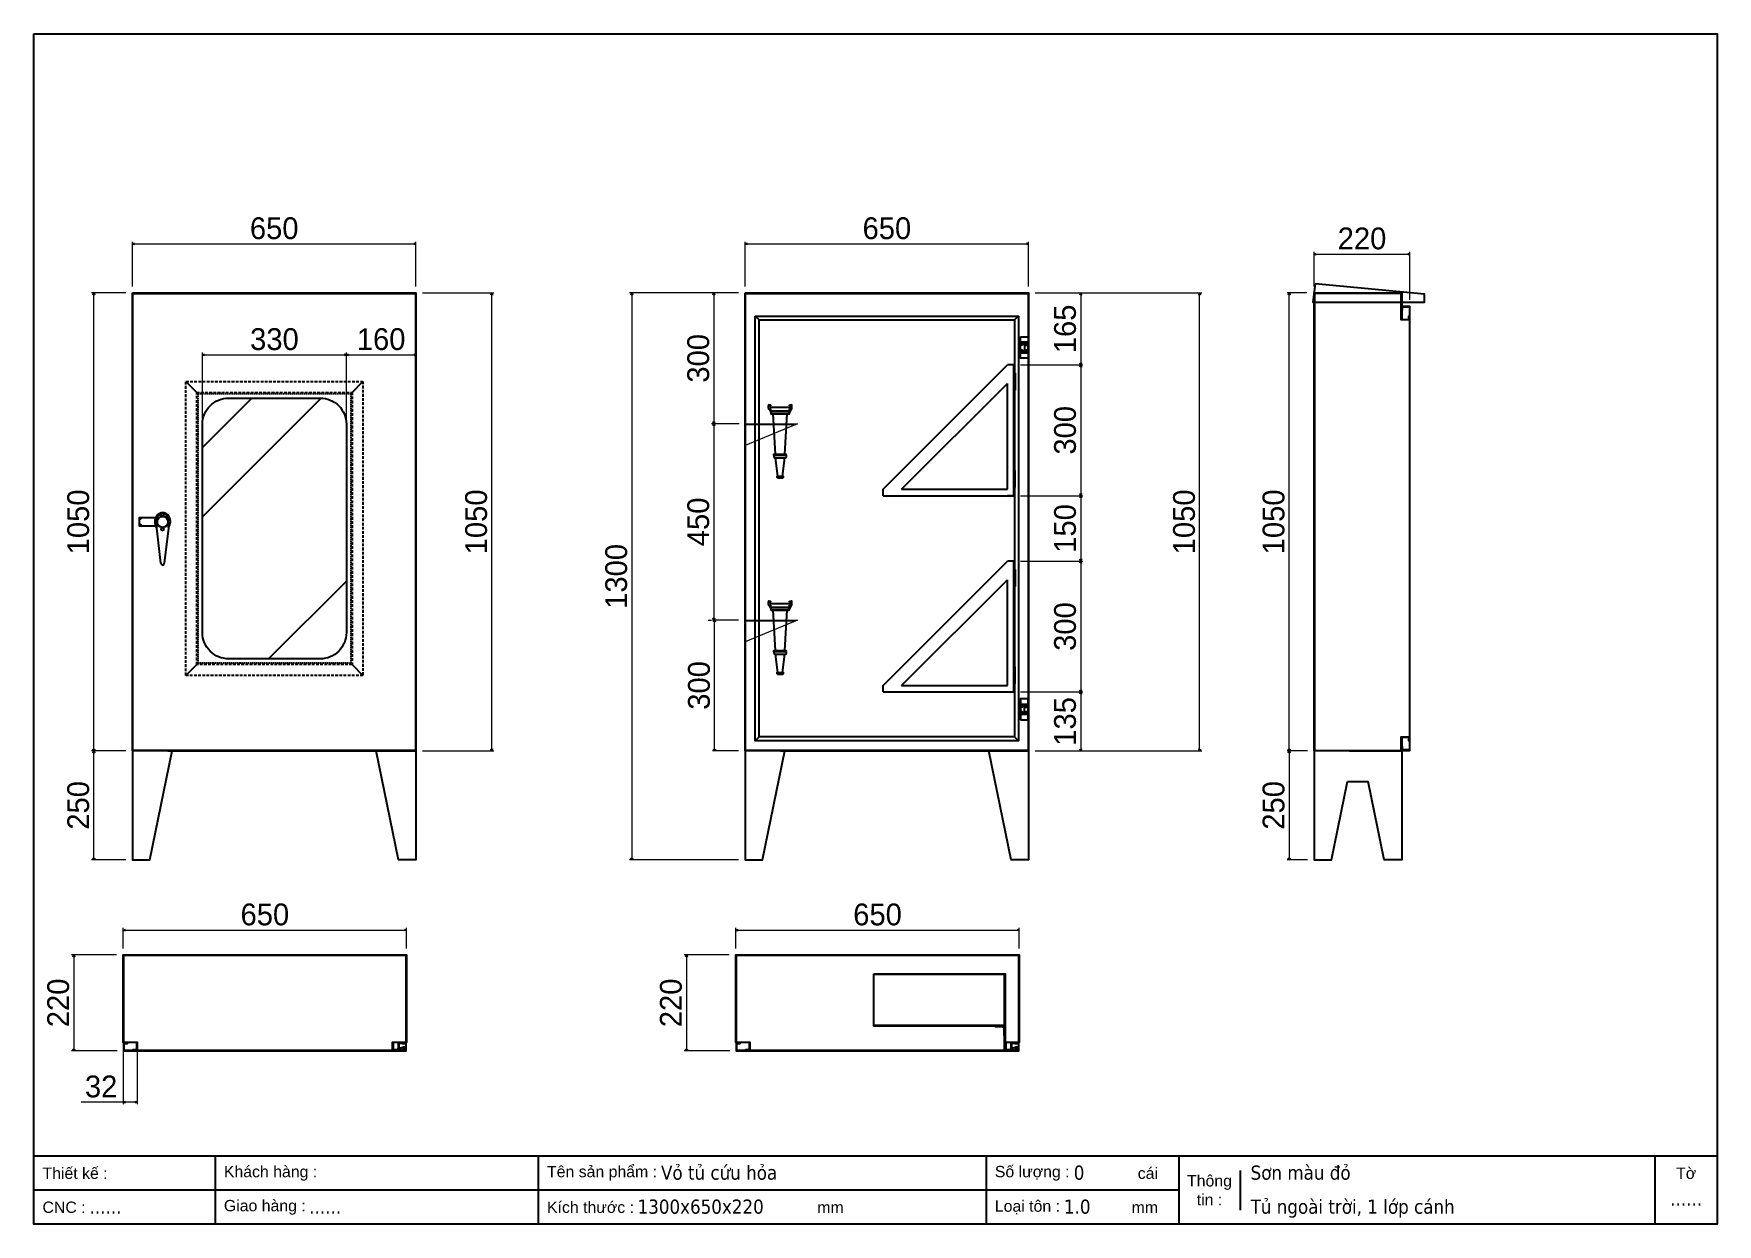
# Model space of a CAD drawing. Header units: millimetres. Extents: x 0 to 3861, y 0 to 2730.
import ezdxf
from ezdxf.enums import TextEntityAlignment as Align

# ---------------------------------------------------------------- set-up
doc = ezdxf.new("R2010")
doc.units = ezdxf.units.MM
doc.linetypes.add('HIDDEN', pattern=[9.525, 6.35, -3.175])
doc.linetypes.add('HIDDEN2', pattern=[4.7625, 3.175, -1.5875])
for name, color, linetype in [('BAOCHAY', 1, 'Continuous'), ('DIM', 253, 'Continuous'), ('FIRE PROTECTION', 1, 'Continuous'), ('Ghi chu', 7, 'Continuous')]:
    doc.layers.add(name, color=color, linetype=linetype)
doc.layers.add('bc', color=5, linetype='Continuous', lineweight=30)
doc.layers.add('S-CONCRETE', color=3, linetype='Continuous', lineweight=5)
doc.styles.add('Arial', font='arial.ttf')
doc.styles.add('Tahoma (Input Text)', font='tahoma.ttf')
doc.dimstyles.new('CNC', dxfattribs={"dimtxt": 50, "dimasz": 5, "dimexe": 5, "dimexo": 15, "dimgap": 10, "dimtad": 1, "dimdec": 0, "dimtxsty": 'Standard', "dimblk": 'OPEN30', "dimcen": 10, "dimclrd": 5, "dimclre": 5, "dimclrt": 3, "dimazin": 3, "dimtfac": 1, "dimtdec": 0, "dimtmove": 0, "dimatfit": 3, "dimldrblk": 'ARCHTICK', "dimlwd": 9, "dimlwe": 9})

msp = doc.modelspace()

# ---------------------------------------------------------------- blocks, each defined once
blk = doc.blocks.new('*D1')
at = {"color": 0, "linetype": 'ByBlock', "lineweight": -2}
for p, q in [((226.6, 2248.1), (231.6, 2249.4)), ((231.6, 2246.7), (226.6, 2248.1)), ((226.6, 2248.1), (231.6, 2248.1)), ((871.6, 2249.4), (876.6, 2248.1)), ((876.6, 2248.1), (871.6, 2246.7)), ((876.6, 2248.1), (871.6, 2248.1))]:
    blk.add_line(p, q, dxfattribs=at)
at = {"layer": 'Defpoints', "color": 0, "transparency": 16777216}
for p in [(876.6, 2248.1), (226.6, 2135.6), (876.6, 2135.6)]:
    blk.add_point(p, dxfattribs=at)
at = {"layer": 'DIM', "color": 5, "lineweight": 9, "transparency": 16777216}
for p, q in [((226.6, 2150.6), (226.6, 2253.1)), ((231.6, 2248.1), (871.6, 2248.1)), ((876.6, 2150.6), (876.6, 2253.1))]:
    blk.add_line(p, q, dxfattribs=at)
at = {"layer": 'DIM', "color": 3, "transparency": 16777216, "insert": (551.6, 2283.6), "char_height": 50, "attachment_point": 5}
blk.add_mtext('650', dxfattribs=at)
blk = doc.blocks.new('_ArchTick')
at = {"color": 0, "const_width": 0.15}
blk.add_lwpolyline([(-0.5, -0.5), (0.5, 0.5)], dxfattribs=at)
blk = doc.blocks.new('_Open30')
at = {"color": 0, "linetype": 'ByBlock', "lineweight": -2}
for p, q in [((-1, 0.27), (0, 0)), ((0, 0), (-1, -0.27)), ((0, 0), (-1, 0))]:
    blk.add_line(p, q, dxfattribs=at)
blk = doc.blocks.new('*D2')
at = {"color": 0, "linetype": 'ByBlock', "lineweight": -2}
for p, q in [((1049.1, 2130.6), (1050.4, 2135.6)), ((1050.4, 2135.6), (1051.8, 2130.6)), ((1050.4, 2135.6), (1050.4, 2130.6)), ((1050.4, 1085.6), (1049.1, 1090.6)), ((1051.8, 1090.6), (1050.4, 1085.6)), ((1050.4, 1085.6), (1050.4, 1090.6))]:
    blk.add_line(p, q, dxfattribs=at)
at = {"layer": 'Defpoints', "color": 0, "transparency": 16777216}
for p in [(876.6, 2135.6), (1050.4, 2135.6), (876.6, 1085.6)]:
    blk.add_point(p, dxfattribs=at)
at = {"layer": 'DIM', "color": 5, "lineweight": 9, "transparency": 16777216}
for p, q in [((891.6, 2135.6), (1055.4, 2135.6)), ((1050.4, 1090.6), (1050.4, 2130.6)), ((891.6, 1085.6), (1055.4, 1085.6))]:
    blk.add_line(p, q, dxfattribs=at)
at = {"layer": 'DIM', "color": 3, "transparency": 16777216, "insert": (1014.9, 1610.6), "char_height": 50, "attachment_point": 5, "rotation": 90}
blk.add_mtext('1050', dxfattribs=at)
blk = doc.blocks.new('HL036-1-2')
at = {"layer": 'Ghi chu', "color": 1}
for p, q in [((-3, 17.8), (-18.9, 17.8)), ((-18.9, 15.8), (-18.9, 17.8)), ((-12.1, 15.8), (-18.9, 15.8)), ((-16.4, 1), (-16.4, 14)), ((-15.6, 15), (-3.9, 17.7)), ((0, 0), (-15.4, 0)), ((-14.4, 3), (-14.4, 11.9)), ((0, 2), (-13.4, 2)), ((-13.1, 12.8), (-4.3, 9.8)), ((-6.2, 2), (-6.2, 0)), ((-1.2, 2), (-1.2, 0)), ((0, 0), (0, 2))]:
    blk.add_line(p, q, dxfattribs=at)
for radius in [4.1, 2.1]:
    blk.add_circle((-3, 13.7), radius, dxfattribs=at)
for centre, start, end in [((-15.4, 14), 102.9616, 180), ((-15.4, 1), 180, 270), ((-13.4, 11.9), 71.3254, 180), ((-13.4, 3), 180, 270)]:
    blk.add_arc(centre, 1, start, end, dxfattribs=at)
blk = doc.blocks.new('*D3')
at = {"color": 0, "linetype": 'ByBlock', "lineweight": -2}
for p, q in [((205.2, 674.7), (210.2, 676)), ((210.2, 673.4), (205.2, 674.7)), ((205.2, 674.7), (210.2, 674.7)), ((850.2, 676), (855.2, 674.7)), ((855.2, 674.7), (850.2, 673.4)), ((855.2, 674.7), (850.2, 674.7))]:
    blk.add_line(p, q, dxfattribs=at)
at = {"layer": 'Defpoints', "color": 0, "transparency": 16777216}
for p in [(855.2, 674.7), (205.2, 617.7), (855.2, 617.7)]:
    blk.add_point(p, dxfattribs=at)
at = {"layer": 'DIM', "color": 5, "lineweight": 9, "transparency": 16777216}
for p, q in [((205.2, 632.7), (205.2, 679.7)), ((210.2, 674.7), (850.2, 674.7)), ((855.2, 632.7), (855.2, 679.7))]:
    blk.add_line(p, q, dxfattribs=at)
at = {"layer": 'DIM', "color": 3, "transparency": 16777216, "insert": (530.2, 710.2), "char_height": 50, "attachment_point": 5}
blk.add_mtext('650', dxfattribs=at)
blk = doc.blocks.new('*D4')
at = {"color": 0, "linetype": 'ByBlock', "lineweight": -2}
for p, q in [((90.7, 612.7), (92, 617.7)), ((92, 617.7), (93.4, 612.7)), ((92, 617.7), (92, 612.7)), ((92, 397.7), (90.7, 402.7)), ((93.4, 402.7), (92, 397.7)), ((92, 397.7), (92, 402.7))]:
    blk.add_line(p, q, dxfattribs=at)
at = {"layer": 'Defpoints', "color": 0, "transparency": 16777216}
for p in [(205.2, 617.7), (92, 397.7), (206.2, 397.7)]:
    blk.add_point(p, dxfattribs=at)
at = {"layer": 'DIM', "color": 5, "lineweight": 9, "transparency": 16777216}
for p, q in [((190.2, 617.7), (87, 617.7)), ((92, 612.7), (92, 402.7)), ((191.2, 397.7), (87, 397.7))]:
    blk.add_line(p, q, dxfattribs=at)
at = {"layer": 'DIM', "color": 3, "transparency": 16777216, "insert": (56.5, 507.7), "char_height": 50, "attachment_point": 5, "rotation": 90}
blk.add_mtext('220', dxfattribs=at)
blk = doc.blocks.new('*D5')
at = {"color": 0, "linetype": 'ByBlock', "lineweight": -2}
for p, q in [((1631.6, 2248.1), (1636.6, 2249.4)), ((1636.6, 2246.7), (1631.6, 2248.1)), ((1631.6, 2248.1), (1636.6, 2248.1)), ((2276.6, 2249.4), (2281.6, 2248.1)), ((2281.6, 2248.1), (2276.6, 2246.7)), ((2281.6, 2248.1), (2276.6, 2248.1))]:
    blk.add_line(p, q, dxfattribs=at)
at = {"layer": 'Defpoints', "color": 0, "transparency": 16777216}
for p in [(2281.6, 2248.1), (1631.6, 2135.6), (2281.6, 2135.6)]:
    blk.add_point(p, dxfattribs=at)
at = {"layer": 'DIM', "color": 5, "lineweight": 9, "transparency": 16777216}
for p, q in [((1631.6, 2150.6), (1631.6, 2253.1)), ((1636.6, 2248.1), (2276.6, 2248.1)), ((2281.6, 2150.6), (2281.6, 2253.1))]:
    blk.add_line(p, q, dxfattribs=at)
at = {"layer": 'DIM', "color": 3, "transparency": 16777216, "insert": (1956.6, 2283.6), "char_height": 50, "attachment_point": 5}
blk.add_mtext('650', dxfattribs=at)
blk = doc.blocks.new('*D6')
at = {"color": 0, "linetype": 'ByBlock', "lineweight": -2}
for p, q in [((2672.5, 2130.6), (2673.8, 2135.6)), ((2673.8, 2135.6), (2675.1, 2130.6)), ((2673.8, 2135.6), (2673.8, 2130.6)), ((2673.8, 1085.6), (2672.5, 1090.6)), ((2675.1, 1090.6), (2673.8, 1085.6)), ((2673.8, 1085.6), (2673.8, 1090.6))]:
    blk.add_line(p, q, dxfattribs=at)
at = {"layer": 'Defpoints', "color": 0, "transparency": 16777216}
for p in [(2281.6, 2135.6), (2673.8, 2135.6), (2281.6, 1085.6)]:
    blk.add_point(p, dxfattribs=at)
at = {"layer": 'DIM', "color": 5, "lineweight": 9, "transparency": 16777216}
for p, q in [((2296.6, 2135.6), (2678.8, 2135.6)), ((2673.8, 1090.6), (2673.8, 2130.6)), ((2296.6, 1085.6), (2678.8, 1085.6))]:
    blk.add_line(p, q, dxfattribs=at)
at = {"layer": 'DIM', "color": 3, "transparency": 16777216, "insert": (2638.3, 1610.6), "char_height": 50, "attachment_point": 5, "rotation": 90}
blk.add_mtext('1050', dxfattribs=at)
blk = doc.blocks.new('*D7')
at = {"color": 0, "linetype": 'ByBlock', "lineweight": -2}
for p, q in [((1610.2, 674.7), (1615.2, 676)), ((1615.2, 673.4), (1610.2, 674.7)), ((1610.2, 674.7), (1615.2, 674.7)), ((2255.2, 676), (2260.2, 674.7)), ((2260.2, 674.7), (2255.2, 673.4)), ((2260.2, 674.7), (2255.2, 674.7))]:
    blk.add_line(p, q, dxfattribs=at)
at = {"layer": 'Defpoints', "color": 0, "transparency": 16777216}
for p in [(2260.2, 674.7), (1610.2, 617.7), (2260.2, 617.7)]:
    blk.add_point(p, dxfattribs=at)
at = {"layer": 'DIM', "color": 5, "lineweight": 9, "transparency": 16777216}
for p, q in [((1610.2, 632.7), (1610.2, 679.7)), ((1615.2, 674.7), (2255.2, 674.7)), ((2260.2, 632.7), (2260.2, 679.7))]:
    blk.add_line(p, q, dxfattribs=at)
at = {"layer": 'DIM', "color": 3, "transparency": 16777216, "insert": (1935.2, 710.2), "char_height": 50, "attachment_point": 5}
blk.add_mtext('650', dxfattribs=at)
blk = doc.blocks.new('*D8')
at = {"color": 0, "linetype": 'ByBlock', "lineweight": -2}
for p, q in [((1495.7, 612.7), (1497.1, 617.7)), ((1497.1, 617.7), (1498.4, 612.7)), ((1497.1, 617.7), (1497.1, 612.7)), ((1497.1, 397.7), (1495.7, 402.7)), ((1498.4, 402.7), (1497.1, 397.7)), ((1497.1, 397.7), (1497.1, 402.7))]:
    blk.add_line(p, q, dxfattribs=at)
at = {"layer": 'Defpoints', "color": 0, "transparency": 16777216}
for p in [(1610.2, 617.7), (1497.1, 397.7), (1611.2, 397.7)]:
    blk.add_point(p, dxfattribs=at)
at = {"layer": 'DIM', "color": 5, "lineweight": 9, "transparency": 16777216}
for p, q in [((1595.2, 617.7), (1492.1, 617.7)), ((1497.1, 612.7), (1497.1, 402.7)), ((1596.2, 397.7), (1492.1, 397.7))]:
    blk.add_line(p, q, dxfattribs=at)
at = {"layer": 'DIM', "color": 3, "transparency": 16777216, "insert": (1461.5, 507.7), "char_height": 50, "attachment_point": 5, "rotation": 90}
blk.add_mtext('220', dxfattribs=at)
blk = doc.blocks.new('*D9')
at = {"color": 0, "linetype": 'ByBlock', "lineweight": -2}
for p, q in [((2877.8, 2130.6), (2879.2, 2135.6)), ((2879.2, 2135.6), (2880.5, 2130.6)), ((2879.2, 2135.6), (2879.2, 2130.6)), ((2879.2, 1085.6), (2877.8, 1090.6)), ((2880.5, 1090.6), (2879.2, 1085.6)), ((2879.2, 1085.6), (2879.2, 1090.6))]:
    blk.add_line(p, q, dxfattribs=at)
at = {"layer": 'Defpoints', "color": 0, "transparency": 16777216}
for p in [(2879.2, 2135.6), (2934.7, 2135.6), (2936.2, 1085.6)]:
    blk.add_point(p, dxfattribs=at)
at = {"layer": 'DIM', "color": 5, "lineweight": 9, "transparency": 16777216}
for p, q in [((2919.7, 2135.6), (2874.2, 2135.6)), ((2879.2, 1090.6), (2879.2, 2130.6)), ((2921.2, 1085.6), (2874.2, 1085.6))]:
    blk.add_line(p, q, dxfattribs=at)
at = {"layer": 'DIM', "color": 3, "transparency": 16777216, "insert": (2843.6, 1610.6), "char_height": 50, "attachment_point": 5, "rotation": 90}
blk.add_mtext('1050', dxfattribs=at)
blk = doc.blocks.new('khungtenAsean2')
at = {"color": 7}
for p, q in [((2970, -1980), (0, -1980)), ((320, -1980), (320, -2100)), ((890, -1980), (890, -2100)), ((1680, -1980), (1680, -2100)), ((2020, -1980), (2020, -2100)), ((2860, -1980), (2860, -2100)), ((2128.3, -2005), (2128.3, -2075)), ((2020, -2040), (0, -2040))]:
    blk.add_line(p, q, dxfattribs=at)
blk.add_lwpolyline([(0, 0), (2970, 0), (2970, -2100), (0, -2100)], close=True, dxfattribs=at)
at = {"color": 2, "char_height": 20, "style": 'Arial'}
for s, insert, width, attachment_point in [('  Thiết kế :', (0, -2010), 917.634, 4), ('  Khách hàng :', (320, -2010), 917.634, 4), ('  Tên sản phẩm :', (890, -2010), 917.634, 4), ('  Số lượng :', (1680, -2010), 917.634, 4), ('cái', (1947.6, -2010), 917.634, 4), ('Thông\\Ptin :', (2074.2, -2040), 108.311, 5), ('Tờ', (2915, -2010), 110, 5), ('  CNC :', (0, -2070), 917.634, 4), ('  Giao hàng :', (320, -2070), 917.634, 4), ('  Kích thước :', (890, -2070), 917.634, 4), ('mm', (1382.3, -2070), 917.634, 4), ('  Loại tôn :', (1680, -2070), 917.634, 4), ('mm', (1936.9, -2070), 917.634, 4)]:
    blk.add_mtext(s, dxfattribs=dict(at, insert=insert, width=width, attachment_point=attachment_point))
at = {"color": 1, "style": 'Tahoma (Input Text)', "flags": 8}
for tag, p in [('#01', (137.1, -2021.3)), ('#03', (506.6, -2019.3)), ('#05', (1106.6, -2021.3)), ('#07', (1834.7, -2021.3)), ('#09', (2146.7, -2021.3)), ('#02', (98.5, -2081.3)), ('#04', (486.1, -2081.3)), ('#06', (1065.3, -2081.3)), ('#08', (1817.4, -2081.3)), ('#10', (2146.7, -2081.3))]:
    blk.add_attdef(tag, p, '', height=25, dxfattribs=at)
blk.add_attdef('#11', text='', height=25, dxfattribs=at).set_placement((2915, -2067.3), align=Align.CENTER)
blk = doc.blocks.new('MS308-2-1')
at = {"color": 1}
for p, q in [((-53, 4.6), (-46, 10)), ((-13.3, -14.2), (-13.3, 6.7)), ((-12.3, 6.7), (-12.3, -6.9)), ((12.3, 6.7), (12.3, -6.9)), ((13.3, 6.7), (13.3, -14.2)), ((-53, -4.6), (-46, -10)), ((-4, -95), (-13.3, -14.2)), ((13.3, -14.2), (4, -95))]:
    blk.add_line(p, q, dxfattribs=at)
blk.add_lwpolyline([(-15.8, -10), (-53, -10), (-53, 10), (-15.8, 10)], dxfattribs=at)
for centre, radius, start, end in [((0, 6.7), 13.3, 0, 180), ((0, 6.7), 12.3, 0, 180), ((0, 5.9), 17.7, 226.184, 313.816), ((0, -95), 4, 180, 0)]:
    blk.add_arc(centre, radius, start, end, dxfattribs=at)
blk.add_ellipse((0, 0), major_axis=(0, 21), ratio=0.857143, start_param=3.972003, end_param=8.594367, dxfattribs=at)
blk = doc.blocks.new('*D10')
at = {"color": 0, "linetype": 'ByBlock', "lineweight": -2}
for p, q in [((2877.8, 1080.6), (2879.2, 1085.6)), ((2879.2, 1085.6), (2880.5, 1080.6)), ((2879.2, 1085.6), (2879.2, 1080.6)), ((2879.2, 835.6), (2877.8, 840.6)), ((2880.5, 840.6), (2879.2, 835.6)), ((2879.2, 835.6), (2879.2, 840.6))]:
    blk.add_line(p, q, dxfattribs=at)
at = {"layer": 'Defpoints', "color": 0, "transparency": 16777216}
for p in [(2936.2, 1085.6), (2879.2, 835.6), (2936.2, 835.6)]:
    blk.add_point(p, dxfattribs=at)
at = {"layer": 'DIM', "color": 5, "lineweight": 9, "transparency": 16777216}
for p, q in [((2921.2, 1085.6), (2874.2, 1085.6)), ((2879.2, 1080.6), (2879.2, 840.6)), ((2921.2, 835.6), (2874.2, 835.6))]:
    blk.add_line(p, q, dxfattribs=at)
at = {"layer": 'DIM', "color": 3, "transparency": 16777216, "insert": (2843.6, 960.6), "char_height": 50, "attachment_point": 5, "rotation": 90}
blk.add_mtext('250', dxfattribs=at)
blk = doc.blocks.new('*D11')
at = {"color": 0, "linetype": 'ByBlock', "lineweight": -2}
for p, q in [((136.6, 1080.6), (137.9, 1085.6)), ((137.9, 1085.6), (139.3, 1080.6)), ((137.9, 1085.6), (137.9, 1080.6)), ((137.9, 835.6), (136.6, 840.6)), ((139.3, 840.6), (137.9, 835.6)), ((137.9, 835.6), (137.9, 840.6))]:
    blk.add_line(p, q, dxfattribs=at)
at = {"layer": 'Defpoints', "color": 0, "transparency": 16777216}
for p in [(137.9, 1085.6), (226.6, 1085.6), (226.6, 835.6)]:
    blk.add_point(p, dxfattribs=at)
at = {"layer": 'DIM', "color": 5, "lineweight": 9, "transparency": 16777216}
for p, q in [((211.6, 1085.6), (132.9, 1085.6)), ((137.9, 840.6), (137.9, 1080.6)), ((211.6, 835.6), (132.9, 835.6))]:
    blk.add_line(p, q, dxfattribs=at)
at = {"layer": 'DIM', "color": 3, "transparency": 16777216, "insert": (102.4, 960.6), "char_height": 50, "attachment_point": 5, "rotation": 90}
blk.add_mtext('250', dxfattribs=at)
blk = doc.blocks.new('*D12')
at = {"color": 0, "linetype": 'ByBlock', "lineweight": -2}
for p, q in [((136.6, 2130.6), (137.9, 2135.6)), ((137.9, 2135.6), (139.3, 2130.6)), ((137.9, 2135.6), (137.9, 2130.6)), ((137.9, 1085.6), (136.6, 1090.6)), ((139.3, 1090.6), (137.9, 1085.6)), ((137.9, 1085.6), (137.9, 1090.6))]:
    blk.add_line(p, q, dxfattribs=at)
at = {"layer": 'Defpoints', "color": 0, "transparency": 16777216}
for p in [(137.9, 2135.6), (226.6, 2135.6), (226.6, 1085.6)]:
    blk.add_point(p, dxfattribs=at)
at = {"layer": 'DIM', "color": 5, "lineweight": 9, "transparency": 16777216}
for p, q in [((211.6, 2135.6), (132.9, 2135.6)), ((137.9, 1090.6), (137.9, 2130.6)), ((211.6, 1085.6), (132.9, 1085.6))]:
    blk.add_line(p, q, dxfattribs=at)
at = {"layer": 'DIM', "color": 3, "transparency": 16777216, "insert": (102.4, 1610.6), "char_height": 50, "attachment_point": 5, "rotation": 90}
blk.add_mtext('1050', dxfattribs=at)
blk = doc.blocks.new('*D13')
at = {"color": 0, "linetype": 'ByBlock', "lineweight": -2}
for p, q in [((205.2, 280.2), (210.2, 281.6)), ((210.2, 278.9), (205.2, 280.2)), ((205.2, 280.2), (210.2, 280.2)), ((232.2, 281.6), (237.2, 280.2)), ((237.2, 280.2), (232.2, 278.9)), ((237.2, 280.2), (232.2, 280.2))]:
    blk.add_line(p, q, dxfattribs=at)
at = {"layer": 'Defpoints', "color": 0, "transparency": 16777216}
for p in [(205.2, 416.7), (237.2, 417.7), (237.2, 280.2)]:
    blk.add_point(p, dxfattribs=at)
at = {"layer": 'DIM', "color": 5, "lineweight": 9, "transparency": 16777216}
for p, q in [((205.2, 401.7), (205.2, 275.2)), ((237.2, 402.7), (237.2, 275.2)), ((205.2, 280.2), (109.2, 280.2)), ((232.2, 280.2), (210.2, 280.2))]:
    blk.add_line(p, q, dxfattribs=at)
at = {"layer": 'DIM', "color": 3, "transparency": 16777216, "insert": (154.7, 315.8), "char_height": 50, "attachment_point": 5}
blk.add_mtext('32', dxfattribs=at)
blk = doc.blocks.new('ovan6x10')
at = {"color": 2}
for p, q in [((3, 6), (7, 6)), ((3, 0), (7, 0))]:
    blk.add_line(p, q, dxfattribs=at)
for centre, start, end in [((3, 3), 90, 270), ((7, 3), 270, 90)]:
    blk.add_arc(centre, 3, start, end, dxfattribs=at)
blk = doc.blocks.new('HL036-1-1')
at = {"color": 1}
blk.add_line((9.5, 36.2), (9.5, 12.2), dxfattribs=at)
for points in [[(0, 48.5), (17.5, 48.5), (17.5, 0), (0, 0)], [(-2.5, 12.2), (17.5, 12.2), (17.5, 36.2), (-2.5, 36.2)]]:
    blk.add_lwpolyline(points, close=True, dxfattribs=at)
for centre, radius in [((3.5, 31.8), 2), ((3.5, 16.8), 2), ((12.7, 32.5), 2.5), ((12.7, 16), 2.5)]:
    blk.add_circle(centre, radius, dxfattribs=at)
blk = doc.blocks.new('*D14')
at = {"color": 0, "linetype": 'ByBlock', "lineweight": -2}
for p, q in [((2936.2, 2224.7), (2941.2, 2226)), ((2941.2, 2223.3), (2936.2, 2224.7)), ((2936.2, 2224.7), (2941.2, 2224.7)), ((3151.2, 2226), (3156.2, 2224.7)), ((3156.2, 2224.7), (3151.2, 2223.3)), ((3156.2, 2224.7), (3151.2, 2224.7))]:
    blk.add_line(p, q, dxfattribs=at)
at = {"layer": 'Defpoints', "color": 0, "transparency": 16777216}
for p in [(3156.2, 2224.7), (2936.2, 2135.6), (3156.2, 2104.6)]:
    blk.add_point(p, dxfattribs=at)
at = {"layer": 'DIM', "color": 5, "lineweight": 9, "transparency": 16777216}
for p, q in [((2936.2, 2150.6), (2936.2, 2229.7)), ((2941.2, 2224.7), (3151.2, 2224.7)), ((3156.2, 2119.6), (3156.2, 2229.7))]:
    blk.add_line(p, q, dxfattribs=at)
at = {"layer": 'DIM', "color": 3, "transparency": 16777216, "insert": (3046.2, 2260.2), "char_height": 50, "attachment_point": 5}
blk.add_mtext('220', dxfattribs=at)
blk = doc.blocks.new('*D15')
at = {"color": 0, "linetype": 'ByBlock', "lineweight": -2}
for p, q in [((1370.3, 2130.6), (1371.7, 2135.6)), ((1371.7, 2135.6), (1373, 2130.6)), ((1371.7, 2135.6), (1371.7, 2130.6)), ((1371.7, 835.6), (1370.3, 840.6)), ((1373, 840.6), (1371.7, 835.6)), ((1371.7, 835.6), (1371.7, 840.6))]:
    blk.add_line(p, q, dxfattribs=at)
at = {"layer": 'Defpoints', "color": 0, "transparency": 16777216}
for p in [(1631.6, 2135.6), (1371.7, 835.6), (1631.6, 835.6)]:
    blk.add_point(p, dxfattribs=at)
at = {"layer": 'DIM', "color": 5, "lineweight": 9, "transparency": 16777216}
for p, q in [((1616.6, 2135.6), (1366.7, 2135.6)), ((1371.7, 2130.6), (1371.7, 840.6)), ((1616.6, 835.6), (1366.7, 835.6))]:
    blk.add_line(p, q, dxfattribs=at)
at = {"layer": 'DIM', "color": 3, "transparency": 16777216, "insert": (1336.1, 1485.6), "char_height": 50, "attachment_point": 5, "rotation": 90}
blk.add_mtext('1300', dxfattribs=at)
blk = doc.blocks.new('A$C67844AE1')
at = {"color": 1}
for p, q in [((19, 20), (21, 20)), ((20, 19), (20, 21))]:
    blk.add_line(p, q, dxfattribs=at)
for points in [[(20, 22), (0, 22), (0, 21), (18.3, 21)], [(22, 20), (22, 0), (21, 0), (21, 18.3)]]:
    blk.add_lwpolyline(points, dxfattribs=at)
blk.add_circle((20, 20), 2, dxfattribs=at)
blk = doc.blocks.new('*D16')
at = {"color": 0, "linetype": 'ByBlock', "lineweight": -2}
for p, q in [((1558.4, 2130.6), (1559.7, 2135.6)), ((1559.7, 2135.6), (1561.1, 2130.6)), ((1559.7, 2135.6), (1559.7, 2130.6)), ((1559.7, 1835.6), (1558.4, 1840.6)), ((1561.1, 1840.6), (1559.7, 1835.6)), ((1559.7, 1835.6), (1559.7, 1840.6))]:
    blk.add_line(p, q, dxfattribs=at)
at = {"layer": 'Defpoints', "color": 0, "transparency": 16777216}
for p in [(1631.6, 2135.6), (1559.7, 1835.6), (1632.6, 1835.6)]:
    blk.add_point(p, dxfattribs=at)
at = {"layer": 'DIM', "color": 5, "lineweight": 9, "transparency": 16777216}
for p, q in [((1616.6, 2135.6), (1554.7, 2135.6)), ((1559.7, 2130.6), (1559.7, 1840.6)), ((1617.6, 1835.6), (1554.7, 1835.6))]:
    blk.add_line(p, q, dxfattribs=at)
at = {"layer": 'DIM', "color": 3, "transparency": 16777216, "insert": (1524.2, 1985.6), "char_height": 50, "attachment_point": 5, "rotation": 90}
blk.add_mtext('300', dxfattribs=at)
blk = doc.blocks.new('*D17')
at = {"color": 0, "linetype": 'ByBlock', "lineweight": -2}
for p, q in [((1560.1, 1380.6), (1561.5, 1385.6)), ((1561.5, 1385.6), (1562.8, 1380.6)), ((1561.5, 1385.6), (1561.5, 1380.6)), ((1561.5, 1085.6), (1560.1, 1090.6)), ((1562.8, 1090.6), (1561.5, 1085.6)), ((1561.5, 1085.6), (1561.5, 1090.6))]:
    blk.add_line(p, q, dxfattribs=at)
at = {"layer": 'Defpoints', "color": 0, "transparency": 16777216}
for p in [(1561.5, 1385.6), (1631.6, 1385.6), (1631.6, 1085.6)]:
    blk.add_point(p, dxfattribs=at)
at = {"layer": 'DIM', "color": 5, "lineweight": 9, "transparency": 16777216}
for p, q in [((1616.6, 1385.6), (1556.5, 1385.6)), ((1561.5, 1090.6), (1561.5, 1380.6)), ((1616.6, 1085.6), (1556.5, 1085.6))]:
    blk.add_line(p, q, dxfattribs=at)
at = {"layer": 'DIM', "color": 3, "transparency": 16777216, "insert": (1525.9, 1235.6), "char_height": 50, "attachment_point": 5, "rotation": 90}
blk.add_mtext('300', dxfattribs=at)
blk = doc.blocks.new('*D18')
at = {"color": 0, "linetype": 'ByBlock', "lineweight": -2}
for p, q in [((1558.4, 1830.6), (1559.7, 1835.6)), ((1559.7, 1835.6), (1561.1, 1830.6)), ((1559.7, 1835.6), (1559.7, 1830.6)), ((1559.7, 1385.6), (1558.4, 1390.6)), ((1561.1, 1390.6), (1559.7, 1385.6)), ((1559.7, 1385.6), (1559.7, 1390.6))]:
    blk.add_line(p, q, dxfattribs=at)
at = {"layer": 'Defpoints', "color": 0, "transparency": 16777216}
for p in [(1631.6, 1835.6), (1559.7, 1385.6), (1561.5, 1385.6)]:
    blk.add_point(p, dxfattribs=at)
at = {"layer": 'DIM', "color": 5, "lineweight": 9, "transparency": 16777216}
for p, q in [((1616.6, 1835.6), (1554.7, 1835.6)), ((1559.7, 1830.6), (1559.7, 1390.6)), ((1546.5, 1385.6), (1554.7, 1385.6))]:
    blk.add_line(p, q, dxfattribs=at)
at = {"layer": 'DIM', "color": 3, "transparency": 16777216, "insert": (1524.2, 1610.6), "char_height": 50, "attachment_point": 5, "rotation": 90}
blk.add_mtext('450', dxfattribs=at)
blk = doc.blocks.new('*D19')
at = {"color": 0, "linetype": 'ByBlock', "lineweight": -2}
for p, q in [((2399.6, 2130.6), (2401, 2135.6)), ((2401, 2135.6), (2402.3, 2130.6)), ((2401, 2135.6), (2401, 2130.6)), ((2401, 1970.6), (2399.6, 1975.6)), ((2402.3, 1975.6), (2401, 1970.6)), ((2401, 1970.6), (2401, 1975.6))]:
    blk.add_line(p, q, dxfattribs=at)
at = {"layer": 'Defpoints', "color": 0, "transparency": 16777216}
for p in [(2281.6, 2135.6), (2248.1, 1970.6), (2401, 1970.6)]:
    blk.add_point(p, dxfattribs=at)
at = {"layer": 'DIM', "color": 5, "lineweight": 9, "transparency": 16777216}
for p, q in [((2296.6, 2135.6), (2406, 2135.6)), ((2401, 2130.6), (2401, 1975.6)), ((2263.1, 1970.6), (2406, 1970.6))]:
    blk.add_line(p, q, dxfattribs=at)
at = {"layer": 'DIM', "color": 3, "transparency": 16777216, "insert": (2365.4, 2053.1), "char_height": 50, "attachment_point": 5, "rotation": 90}
blk.add_mtext('165', dxfattribs=at)
blk = doc.blocks.new('*D20')
at = {"color": 0, "linetype": 'ByBlock', "lineweight": -2}
for p, q in [((2399.6, 1965.6), (2401, 1970.6)), ((2401, 1970.6), (2402.3, 1965.6)), ((2401, 1970.6), (2401, 1965.6)), ((2401, 1670.6), (2399.6, 1675.6)), ((2402.3, 1675.6), (2401, 1670.6)), ((2401, 1670.6), (2401, 1675.6))]:
    blk.add_line(p, q, dxfattribs=at)
at = {"layer": 'Defpoints', "color": 0, "transparency": 16777216}
for p in [(2248.1, 1970.6), (2248.1, 1670.6), (2401, 1670.6)]:
    blk.add_point(p, dxfattribs=at)
at = {"layer": 'DIM', "color": 5, "lineweight": 9, "transparency": 16777216}
for p, q in [((2263.1, 1970.6), (2406, 1970.6)), ((2401, 1965.6), (2401, 1675.6)), ((2263.1, 1670.6), (2406, 1670.6))]:
    blk.add_line(p, q, dxfattribs=at)
at = {"layer": 'DIM', "color": 3, "transparency": 16777216, "insert": (2365.4, 1820.6), "char_height": 50, "attachment_point": 5, "rotation": 90}
blk.add_mtext('300', dxfattribs=at)
blk = doc.blocks.new('*D21')
at = {"color": 0, "linetype": 'ByBlock', "lineweight": -2}
for p, q in [((2399.6, 1665.6), (2401, 1670.6)), ((2401, 1670.6), (2402.3, 1665.6)), ((2401, 1670.6), (2401, 1665.6)), ((2401, 1520.6), (2399.6, 1525.6)), ((2402.3, 1525.6), (2401, 1520.6)), ((2401, 1520.6), (2401, 1525.6))]:
    blk.add_line(p, q, dxfattribs=at)
at = {"layer": 'Defpoints', "color": 0, "transparency": 16777216}
for p in [(2248.1, 1670.6), (2248.1, 1520.6), (2401, 1520.6)]:
    blk.add_point(p, dxfattribs=at)
at = {"layer": 'DIM', "color": 5, "lineweight": 9, "transparency": 16777216}
for p, q in [((2263.1, 1670.6), (2406, 1670.6)), ((2401, 1665.6), (2401, 1525.6)), ((2263.1, 1520.6), (2406, 1520.6))]:
    blk.add_line(p, q, dxfattribs=at)
at = {"layer": 'DIM', "color": 3, "transparency": 16777216, "insert": (2365.4, 1595.6), "char_height": 50, "attachment_point": 5, "rotation": 90}
blk.add_mtext('150', dxfattribs=at)
blk = doc.blocks.new('*D22')
at = {"color": 0, "linetype": 'ByBlock', "lineweight": -2}
for p, q in [((2399.6, 1515.6), (2401, 1520.6)), ((2401, 1520.6), (2402.3, 1515.6)), ((2401, 1520.6), (2401, 1515.6)), ((2401, 1220.6), (2399.6, 1225.6)), ((2402.3, 1225.6), (2401, 1220.6)), ((2401, 1220.6), (2401, 1225.6))]:
    blk.add_line(p, q, dxfattribs=at)
at = {"layer": 'Defpoints', "color": 0, "transparency": 16777216}
for p in [(2248.1, 1520.6), (2248.1, 1220.6), (2401, 1220.6)]:
    blk.add_point(p, dxfattribs=at)
at = {"layer": 'DIM', "color": 5, "lineweight": 9, "transparency": 16777216}
for p, q in [((2263.1, 1520.6), (2406, 1520.6)), ((2401, 1515.6), (2401, 1225.6)), ((2263.1, 1220.6), (2406, 1220.6))]:
    blk.add_line(p, q, dxfattribs=at)
at = {"layer": 'DIM', "color": 3, "transparency": 16777216, "insert": (2365.4, 1370.6), "char_height": 50, "attachment_point": 5, "rotation": 90}
blk.add_mtext('300', dxfattribs=at)
blk = doc.blocks.new('*D23')
at = {"color": 0, "linetype": 'ByBlock', "lineweight": -2}
for p, q in [((2399.6, 1215.6), (2401, 1220.6)), ((2401, 1220.6), (2402.3, 1215.6)), ((2401, 1220.6), (2401, 1215.6)), ((2401, 1085.6), (2399.6, 1090.6)), ((2402.3, 1090.6), (2401, 1085.6)), ((2401, 1085.6), (2401, 1090.6))]:
    blk.add_line(p, q, dxfattribs=at)
at = {"layer": 'Defpoints', "color": 0, "transparency": 16777216}
for p in [(2248.1, 1220.6), (2281.6, 1085.6), (2401, 1085.6)]:
    blk.add_point(p, dxfattribs=at)
at = {"layer": 'DIM', "color": 5, "lineweight": 9, "transparency": 16777216}
for p, q in [((2263.1, 1220.6), (2406, 1220.6)), ((2401, 1215.6), (2401, 1090.6)), ((2296.6, 1085.6), (2406, 1085.6))]:
    blk.add_line(p, q, dxfattribs=at)
at = {"layer": 'DIM', "color": 3, "transparency": 16777216, "insert": (2365.4, 1153.1), "char_height": 50, "attachment_point": 5, "rotation": 90}
blk.add_mtext('135', dxfattribs=at)
blk = doc.blocks.new('*D24')
at = {"color": 0, "linetype": 'ByBlock', "lineweight": -2}
for p, q in [((717.1, 1993.8), (722.1, 1995.1)), ((722.1, 1992.4), (717.1, 1993.8)), ((717.1, 1993.8), (722.1, 1993.8)), ((871.6, 1995.1), (876.6, 1993.8)), ((876.6, 1993.8), (871.6, 1992.4)), ((876.6, 1993.8), (871.6, 1993.8))]:
    blk.add_line(p, q, dxfattribs=at)
at = {"layer": 'Defpoints', "color": 0, "transparency": 16777216}
for p in [(876.6, 1993.8), (717.1, 1813.6), (876.6, 1813.6)]:
    blk.add_point(p, dxfattribs=at)
at = {"layer": 'DIM', "color": 5, "lineweight": 9, "transparency": 16777216}
for p, q in [((717.1, 1828.6), (717.1, 1998.8)), ((722.1, 1993.8), (871.6, 1993.8)), ((876.6, 1828.6), (876.6, 1998.8))]:
    blk.add_line(p, q, dxfattribs=at)
at = {"layer": 'DIM', "color": 3, "transparency": 16777216, "insert": (796.8, 2029.3), "char_height": 50, "attachment_point": 5}
blk.add_mtext('160', dxfattribs=at)
blk = doc.blocks.new('*D25')
at = {"color": 0, "linetype": 'ByBlock', "lineweight": -2}
for p, q in [((387.1, 1993.8), (392.1, 1995.1)), ((392.1, 1992.4), (387.1, 1993.8)), ((387.1, 1993.8), (392.1, 1993.8)), ((712.1, 1995.1), (717.1, 1993.8)), ((717.1, 1993.8), (712.1, 1992.4)), ((717.1, 1993.8), (712.1, 1993.8))]:
    blk.add_line(p, q, dxfattribs=at)
at = {"layer": 'Defpoints', "color": 0, "transparency": 16777216}
for p in [(717.1, 1993.8), (387.1, 1829.8), (717.1, 1828.6)]:
    blk.add_point(p, dxfattribs=at)
at = {"layer": 'DIM', "color": 5, "lineweight": 9, "transparency": 16777216}
for p, q in [((387.1, 1844.8), (387.1, 1998.8)), ((392.1, 1993.8), (712.1, 1993.8)), ((717.1, 1843.6), (717.1, 1998.8))]:
    blk.add_line(p, q, dxfattribs=at)
at = {"layer": 'DIM', "color": 3, "transparency": 16777216, "insert": (552.1, 2029.3), "char_height": 50, "attachment_point": 5}
blk.add_mtext('330', dxfattribs=at)

# ---------------------------------------------------------------- dimensions: what is measured, and where the dimension line sits
at = {"layer": 'DIM'}
for base, p1, p2, picture, middle in [((876.6, 2248.1), (226.6, 2135.6), (876.6, 2135.6), '*D1', (551.6, 2283.6)), ((2281.6, 2248.1), (1631.6, 2135.6), (2281.6, 2135.6), '*D5', (1956.6, 2283.6)), ((3156.2, 2224.7), (2936.2, 2135.6), (3156.2, 2104.6), '*D14', (3046.2, 2260.2)), ((717.1, 1993.8), (387.1, 1829.8), (717.1, 1828.6), '*D25', (552.1, 2029.3)), ((876.590011, 1993.7698431), (717.090011, 1813.6308724), (876.590011, 1813.6308724), '*D24', (796.840011, 2029.2984924)), ((855.2, 674.7), (205.2, 617.7), (855.2, 617.7), '*D3', (530.2, 710.2)), ((2260.2, 674.7), (1610.2, 617.7), (2260.2, 617.7), '*D7', (1935.2, 710.2))]:
    dim = msp.add_linear_dim(base=base, p1=p1, p2=p2, dimstyle='CNC', dxfattribs=at)
    dim.commit()
    dim.dimension.update_dxf_attribs({"geometry": picture, "text_midpoint": middle})
for base, p1, p2, picture, middle in [((137.9, 2135.6), (226.6, 1085.6), (226.6, 2135.6), '*D12', (102.4, 1610.6)), ((1050.4, 2135.6), (876.6, 1085.6), (876.6, 2135.6), '*D2', (1014.9, 1610.6)), ((1371.7, 835.6), (1631.6, 2135.6), (1631.6, 835.6), '*D15', (1336.1, 1485.6)), ((1559.7, 1835.6), (1631.6, 2135.6), (1632.6, 1835.6), '*D16', (1524.2, 1985.6)), ((2401, 1970.6), (2281.6, 2135.6), (2248.1, 1970.6), '*D19', (2365.4, 2053.1)), ((2879.2, 2135.6), (2936.2, 1085.6), (2934.7, 2135.6), '*D9', (2843.6, 1610.6)), ((2401, 1670.6), (2248.1, 1970.6), (2248.1, 1670.6), '*D20', (2365.4, 1820.6)), ((1559.7, 1385.6), (1631.6, 1835.6), (1561.5, 1385.6), '*D18', (1524.2, 1610.6)), ((2401, 1520.6), (2248.1, 1670.6), (2248.1, 1520.6), '*D21', (2365.4, 1595.6)), ((2401, 1220.6), (2248.1, 1520.6), (2248.1, 1220.6), '*D22', (2365.4, 1370.6)), ((1561.5, 1385.6), (1631.6, 1085.6), (1631.6, 1385.6), '*D17', (1525.9, 1235.6)), ((2401, 1085.6), (2248.1, 1220.6), (2281.6, 1085.6), '*D23', (2365.4, 1153.1)), ((137.9, 1085.6), (226.6, 835.6), (226.6, 1085.6), '*D11', (102.4, 960.6)), ((2879.2, 835.6), (2936.2, 1085.6), (2936.2, 835.6), '*D10', (2843.6, 960.6)), ((92, 397.7), (205.2, 617.7), (206.2, 397.7), '*D4', (56.5, 507.7)), ((1497.1, 397.7), (1610.2, 617.7), (1611.2, 397.7), '*D8', (1461.5, 507.7))]:
    dim = msp.add_linear_dim(base=base, p1=p1, p2=p2, angle=90, dimstyle='CNC', dxfattribs=at)
    dim.commit()
    dim.dimension.update_dxf_attribs({"geometry": picture, "text_midpoint": middle})
dim = msp.add_linear_dim(base=(2673.8, 2135.6), p1=(2281.6, 1085.6), p2=(2281.6, 2135.6), angle=90, dimstyle='CNC', dxfattribs=at)
dim.commit()
dim.dimension.update_dxf_attribs({"geometry": '*D6', "text_midpoint": (2673.8, 1610.6), "dimtype": 160})
dim = msp.add_linear_dim(base=(237.2, 280.2), p1=(205.2, 416.7), p2=(237.2, 417.7), dimstyle='CNC', dxfattribs=at)
dim.commit()
dim.dimension.update_dxf_attribs({"geometry": '*D13', "text_midpoint": (154.7, 280.2), "dimtype": 160})

# ---------------------------------------------------------------- hatches: boundary and pattern name
h = msp.add_hatch()
h.set_pattern_fill('ANSI34', color=4, scale=30, style=0)
h.set_pattern_definition([(45, (0, -96610.7), (-477.297, 477.297), []), (45, (159.1, -96610.7), (-477.297, 477.297), []), (45, (318.2, -96610.7), (-477.297, 477.297), []), (45, (477.3, -96610.7), (-477.297, 477.297), [])])
h.paths.add_polyline_path([(387.1, 1356.6, 0.414214), (447.1, 1296.6), (657.1, 1296.6, 0.414214), (717.1, 1356.6), (717.1, 1834.6, 0.414214), (657.1, 1894.6), (447.1, 1894.6, 0.414214), (387.1, 1834.6)])

# ---------------------------------------------------------------- linework, layer by layer
for p, q in [((1654.6, 2082.6), (1663.6, 2073.6)), ((2258.6, 2082.6), (2249.6, 2073.6)), ((349.1, 1932.6), (374.1, 1907.6)), ((730.1, 1907.6), (755.1, 1932.6)), ((374.1, 1283.6), (349.1, 1258.6)), ((730.1, 1283.6), (755.1, 1258.6)), ((317.5, 1085.6), (785.7, 1085.6)), ((1663.6, 1117.6), (1654.6, 1108.6)), ((1722.5, 1085.6), (2190.7, 1085.6)), ((2249.6, 1117.6), (2258.6, 1108.6)), ((3012.8, 1015.6), (3060.5, 1015.6))]:
    msp.add_line(p, q)
for points in [[(226.6, 2135.6), (876.6, 2135.6), (876.6, 1085.6), (226.6, 1085.6)], [(227.6, 2134.6), (875.6, 2134.6), (875.6, 1086.6), (227.6, 1086.6)], [(1631.6, 2135.6), (2281.6, 2135.6), (2281.6, 1085.6), (1631.6, 1085.6)], [(1632.6, 2134.6), (2280.6, 2134.6), (2280.6, 1086.6), (1632.6, 1086.6)], [(1654.6, 2082.6), (2258.6, 2082.6), (2258.6, 1108.6), (1654.6, 1108.6)], [(1663.6, 2073.6), (2249.6, 2073.6), (2249.6, 1117.6), (1663.6, 1117.6)]]:
    msp.add_lwpolyline(points, close=True)
at = {"color": 7}
for points in [[(2938.4, 2156.6), (2933.6, 2114.3), (3189.2, 2114.3), (3189.2, 2132.7)], [(3154.2, 2082.6), (3154.2, 2073.6), (3136.2, 2073.6), (3136.2, 2134.6), (2937.2, 2134.6), (2937.2, 1086.6), (3136.2, 1086.6), (3136.2, 1117.6), (3154.2, 1117.6), (3154.2, 1108.6), (3153.2, 1108.6), (3153.2, 1116.6), (3137.2, 1116.6), (3137.2, 1085.6), (2936.2, 1085.6), (2936.2, 2135.6), (3137.2, 2135.6), (3137.2, 2074.6), (3153.2, 2074.6), (3153.2, 2082.6)], [(3139.2, 2095.6), (3139.2, 2103.6), (3155.2, 2103.6), (3155.2, 1087.6), (3139.2, 1087.6), (3139.2, 1095.6), (3138.2, 1095.6), (3138.2, 1086.6), (3156.2, 1086.6), (3156.2, 2104.6), (3138.2, 2104.6), (3138.2, 2095.6)], [(832.2, 399.7), (823.2, 399.7), (823.2, 417.7), (854.2, 417.7), (854.2, 616.7), (206.2, 616.7), (206.2, 417.7), (237.2, 417.7), (237.2, 399.7), (228.2, 399.7), (228.2, 400.7), (236.2, 400.7), (236.2, 416.7), (205.2, 416.7), (205.2, 617.7), (855.2, 617.7), (855.2, 416.7), (824.2, 416.7), (824.2, 400.7), (832.2, 400.7)], [(2237.2, 399.7), (2228.2, 399.7), (2228.2, 417.7), (2259.2, 417.7), (2259.2, 616.7), (1611.2, 616.7), (1611.2, 417.7), (1642.2, 417.7), (1642.2, 399.7), (1633.2, 399.7), (1633.2, 400.7), (1641.2, 400.7), (1641.2, 416.7), (1610.2, 416.7), (1610.2, 617.7), (2260.2, 617.7), (2260.2, 416.7), (2229.2, 416.7), (2229.2, 400.7), (2237.2, 400.7)], [(845.2, 414.7), (853.2, 414.7), (853.2, 398.7), (207.2, 398.7), (207.2, 414.7), (215.2, 414.7), (215.2, 415.7), (206.2, 415.7), (206.2, 397.7), (854.2, 397.7), (854.2, 415.7), (845.2, 415.7)], [(2250.2, 414.7), (2258.2, 414.7), (2258.2, 398.7), (1612.2, 398.7), (1612.2, 414.7), (1620.2, 414.7), (1620.2, 415.7), (1611.2, 415.7), (1611.2, 397.7), (2259.2, 397.7), (2259.2, 415.7), (2250.2, 415.7)]]:
    msp.add_lwpolyline(points, close=True, dxfattribs=at)
at = {"color": 7, "linetype": 'HIDDEN'}
for points in [[(349.1, 1932.6), (755.1, 1932.6), (755.1, 1258.6), (349.1, 1258.6)], [(374.1, 1907.6), (730.1, 1907.6), (730.1, 1283.6), (374.1, 1283.6)]]:
    msp.add_lwpolyline(points, close=True, dxfattribs=at)
at = {"color": 4, "linetype": 'HIDDEN2'}
msp.add_lwpolyline([(377.1, 1904.6), (727.1, 1904.6), (727.1, 1286.6), (377.1, 1286.6)], close=True, dxfattribs=at)
at = {"color": 2}
msp.add_lwpolyline([(447.1, 1894.6), (657.1, 1894.6, -0.414214), (717.1, 1834.6), (717.1, 1356.6, -0.414214), (657.1, 1296.6), (447.1, 1296.6, -0.414214), (387.1, 1356.6), (387.1, 1834.6, -0.414214)], format="xyb", close=True, dxfattribs=at)
for points in [[(795.4, 1085.6), (226.6, 1085.6), (226.6, 835.6), (266.6, 835.6), (317.5, 1085.6)], [(307.8, 1085.6), (876.6, 1085.6), (876.6, 835.6), (836.6, 835.6), (785.7, 1085.6)], [(2200.4, 1085.6), (1631.6, 1085.6), (1631.6, 835.6), (1671.6, 835.6), (1722.5, 1085.6)], [(1712.8, 1085.6), (2281.6, 1085.6), (2281.6, 835.6), (2241.6, 835.6), (2190.7, 1085.6)], [(3056, 1085.6), (2936.2, 1085.6), (2936.2, 835.6), (2976.2, 835.6), (3012.8, 1015.6)], [(3017.4, 1085.6), (3137.2, 1085.6), (3137.2, 835.6), (3097.2, 835.6), (3060.5, 1015.6)]]:
    msp.add_lwpolyline(points)
at = {"color": 1}
for points in [[(1926.7, 574.7), (2226.7, 574.7), (2226.7, 454.7), (1926.7, 454.7)], [(1926.7, 573.2), (2225.2, 573.2), (2225.2, 456.2), (1926.7, 456.2)], [(2226.7, 574.7), (2228.2, 574.7), (2228.2, 399.7), (2226.7, 399.7)]]:
    msp.add_lwpolyline(points, close=True, dxfattribs=at)
at = {"color": 2}
for centre, radius in [((295.6, 1610.6), 12.5), ((295.6, 1627.6), 3), ((295.6, 1593.6), 3)]:
    msp.add_circle(centre, radius, dxfattribs=at)
at = {"layer": 'BAOCHAY', "color": 7, "ltscale": 2000}
for p, q in [((1684.9, 1871.1), (1684.9, 1877.3)), ((1686.5, 1878.9), (1690.3, 1878.9)), ((1686.5, 1869.5), (1690.3, 1869.5)), ((1686.5, 1869.5), (1691.4, 1860)), ((1688.1, 1873.5), (1688.1, 1876.8)), ((1688.1, 1876.8), (1690.3, 1876.8)), ((1688.1, 1873.5), (1735.7, 1873.5)), ((1690.3, 1876.8), (1690.3, 1878.9)), ((1690.3, 1866.5), (1690.3, 1869.5)), ((1690.5, 1859.2), (1690.5, 1859.2)), ((1691.4, 1860), (1691.4, 1865.4)), ((1691.4, 1865.4), (1732.4, 1865.4)), ((1691.4, 1860), (1732.4, 1860)), ((1691.4, 1858.4), (1732.4, 1858.4)), ((1701.1, 1765.5), (1695.7, 1858.4)), ((1722.7, 1765.5), (1728.1, 1858.4)), ((1737.3, 1869.5), (1732.4, 1860)), ((1732.4, 1860), (1732.4, 1865.4)), ((1733.2, 1859.2), (1733.2, 1859.2)), ((1733.5, 1878.9), (1737.3, 1878.9)), ((1733.5, 1876.8), (1733.5, 1878.9)), ((1733.5, 1876.8), (1735.7, 1876.8)), ((1733.5, 1866.5), (1733.5, 1869.5)), ((1733.5, 1869.5), (1737.3, 1869.5)), ((1735.7, 1873.5), (1735.7, 1876.8)), ((1738.9, 1871.1), (1738.9, 1877.3)), ((1696.7, 1764.4), (1696.7, 1764.4)), ((1697.7, 1765.5), (1726, 1765.5)), ((1697.7, 1763.3), (1697.7, 1759.6)), ((1697.7, 1763.3), (1726, 1763.3)), ((1699.9, 1757.4), (1723.9, 1757.4)), ((1706.5, 1715.6), (1701.1, 1757.4)), ((1717.3, 1715.6), (1722.7, 1757.4)), ((1726, 1763.3), (1726, 1759.6)), ((1705.4, 1715.6), (1718.4, 1715.6)), ((1705.4, 1715.6), (1718.4, 1715.6)), ((1705.4, 1712.6), (1718.4, 1712.6)), ((1705.4, 1712), (1705.4, 1712.6)), ((1705.4, 1712), (1718.4, 1712)), ((1705.8, 1711.5), (1705.8, 1712)), ((1705.8, 1711.5), (1718, 1711.5)), ((1718, 1711.5), (1718, 1712)), ((1718.4, 1712), (1718.4, 1712.6)), ((1686.5, 1428.9), (1690.3, 1428.9)), ((1690.3, 1426.8), (1690.3, 1428.9)), ((1733.5, 1428.9), (1737.3, 1428.9)), ((1733.5, 1426.8), (1733.5, 1428.9)), ((1684.9, 1421.1), (1684.9, 1427.3)), ((1686.5, 1419.5), (1690.3, 1419.5)), ((1686.5, 1419.5), (1691.4, 1410)), ((1688.1, 1423.5), (1688.1, 1426.8)), ((1688.1, 1426.8), (1690.3, 1426.8)), ((1688.1, 1423.5), (1735.7, 1423.5)), ((1690.3, 1416.5), (1690.3, 1419.5)), ((1690.5, 1409.2), (1690.5, 1409.2)), ((1691.4, 1410), (1691.4, 1415.4)), ((1691.4, 1415.4), (1732.4, 1415.4)), ((1691.4, 1410), (1732.4, 1410)), ((1691.4, 1408.4), (1732.4, 1408.4)), ((1701.1, 1315.5), (1695.7, 1408.4)), ((1722.7, 1315.5), (1728.1, 1408.4)), ((1737.3, 1419.5), (1732.4, 1410)), ((1732.4, 1410), (1732.4, 1415.4)), ((1733.2, 1409.2), (1733.2, 1409.2)), ((1733.5, 1426.8), (1735.7, 1426.8)), ((1733.5, 1416.5), (1733.5, 1419.5)), ((1733.5, 1419.5), (1737.3, 1419.5)), ((1735.7, 1423.5), (1735.7, 1426.8)), ((1738.9, 1421.1), (1738.9, 1427.3)), ((1696.7, 1314.4), (1696.7, 1314.4)), ((1697.7, 1315.5), (1726, 1315.5)), ((1697.7, 1313.3), (1697.7, 1309.6)), ((1697.7, 1313.3), (1726, 1313.3)), ((1726, 1313.3), (1726, 1309.6)), ((1699.9, 1307.4), (1723.9, 1307.4)), ((1706.5, 1265.6), (1701.1, 1307.4)), ((1717.3, 1265.6), (1722.7, 1307.4)), ((1705.4, 1265.6), (1718.4, 1265.6)), ((1705.4, 1265.6), (1718.4, 1265.6)), ((1705.4, 1262.6), (1718.4, 1262.6)), ((1705.4, 1262), (1705.4, 1262.6)), ((1705.4, 1262), (1718.4, 1262)), ((1705.8, 1261.5), (1705.8, 1262)), ((1705.8, 1261.5), (1718, 1261.5)), ((1718, 1261.5), (1718, 1262)), ((1718.4, 1262), (1718.4, 1262.6))]:
    msp.add_line(p, q, dxfattribs=at)
for centre, radius, start, end in [((1686.5, 1877.3), 1.62, 90, 180), ((1686.5, 1871.1), 1.62, 180, 270), ((1691.4, 1866.5), 1.08, 180, 270), ((1691.4, 1859.2), 0.81, 90, 180), ((1691.4, 1859.2), 0.81, 180, 270), ((1732.4, 1866.5), 1.08, 270, 0), ((1732.4, 1859.2), 0.81, 0, 90), ((1732.4, 1859.2), 0.81, 270, 0), ((1737.3, 1877.3), 1.62, 0, 90), ((1737.3, 1871.1), 1.62, 270, 0), ((1697.7, 1764.4), 1.08, 90, 180), ((1697.7, 1764.4), 1.08, 180, 270), ((1699.9, 1759.6), 2.16, 180, 270), ((1723.9, 1759.6), 2.16, 270, 0), ((1726, 1764.4), 1.08, 0, 90), ((1726, 1764.4), 1.08, 270, 0), ((1705.9, 1714.1), 1.61, 109.1326, 250.8674), ((1717.9, 1714.1), 1.61, 289.1326, 70.8674), ((1686.5, 1427.3), 1.62, 90, 180), ((1737.3, 1427.3), 1.62, 0, 90), ((1686.5, 1421.1), 1.62, 180, 270), ((1691.4, 1416.5), 1.08, 180, 270), ((1691.4, 1409.2), 0.81, 90, 180), ((1691.4, 1409.2), 0.81, 180, 270), ((1732.4, 1416.5), 1.08, 270, 0), ((1732.4, 1409.2), 0.81, 0, 90), ((1732.4, 1409.2), 0.81, 270, 0), ((1737.3, 1421.1), 1.62, 270, 0), ((1697.7, 1314.4), 1.08, 90, 180), ((1697.7, 1314.4), 1.08, 180, 270), ((1726, 1314.4), 1.08, 0, 90), ((1726, 1314.4), 1.08, 270, 0), ((1699.9, 1309.6), 2.16, 180, 270), ((1723.9, 1309.6), 2.16, 270, 0), ((1705.9, 1264.1), 1.61, 109.1326, 250.8674), ((1717.9, 1264.1), 1.61, 289.1326, 70.8674)]:
    msp.add_arc(centre, radius, start, end, dxfattribs=at)
at = {"layer": 'bc', "linetype": 'Continuous', "lineweight": 18}
for p, q in [((2248.1, 1912.4), (2248.1, 1951.7)), ((2248.1, 1951.7), (2251.2, 1951.7)), ((2248.1, 1939.2), (2251.2, 1939.2)), ((2251.2, 1951.7), (2251.2, 1912.4)), ((2248.1, 1926.5), (2251.2, 1926.5)), ((2251.2, 1912.4), (2248.1, 1912.4)), ((2248.1, 1728.6), (2248.1, 1689.3)), ((2251.2, 1728.6), (2248.1, 1728.6)), ((2248.1, 1714.5), (2251.2, 1714.5)), ((2248.1, 1701.8), (2251.2, 1701.8)), ((2251.2, 1689.3), (2251.2, 1728.6)), ((2248.1, 1689.3), (2251.2, 1689.3)), ((2248.1, 1462.4), (2248.1, 1501.7)), ((2248.1, 1501.7), (2251.2, 1501.7)), ((2248.1, 1489.2), (2251.2, 1489.2)), ((2248.1, 1476.5), (2251.2, 1476.5)), ((2251.2, 1501.7), (2251.2, 1462.4)), ((2251.2, 1462.4), (2248.1, 1462.4)), ((2248.1, 1278.6), (2248.1, 1239.3)), ((2251.2, 1278.6), (2248.1, 1278.6)), ((2251.2, 1239.3), (2251.2, 1278.6)), ((2248.1, 1264.5), (2251.2, 1264.5)), ((2248.1, 1251.8), (2251.2, 1251.8)), ((2248.1, 1239.3), (2251.2, 1239.3))]:
    msp.add_line(p, q, dxfattribs=at)
at = {"layer": 'FIRE PROTECTION', "linetype": 'Continuous'}
for p, q in [((1948.1, 1685.6), (2233.1, 1970.6)), ((2248.1, 1970.6), (2233.1, 1970.6)), ((2248.1, 1670.6), (2248.1, 1970.6)), ((1990.5, 1685.6), (2233.1, 1928.1)), ((2233.1, 1685.6), (2233.1, 1928.1)), ((1948.1, 1670.6), (1948.1, 1685.6)), ((1948.1, 1670.6), (2248.1, 1670.6)), ((1990.5, 1685.6), (2233.1, 1685.6)), ((2248.1, 1670.6), (2233.1, 1670.6)), ((1948.1, 1235.6), (2233.1, 1520.6)), ((2248.1, 1520.6), (2233.1, 1520.6)), ((2248.1, 1220.6), (2248.1, 1520.6)), ((1990.5, 1235.6), (2233.1, 1478.1)), ((2233.1, 1235.6), (2233.1, 1478.1)), ((1948.1, 1220.6), (1948.1, 1235.6)), ((1990.5, 1235.6), (2233.1, 1235.6)), ((1948.1, 1220.6), (2248.1, 1220.6))]:
    msp.add_line(p, q, dxfattribs=at)
at = {"layer": 'S-CONCRETE', "color": 8}
for p, q in [((1631.6, 1785.6), (1631.6, 1835.6)), ((1631.6, 1835.6), (1751.6, 1835.6)), ((1751.6, 1835.6), (1631.6, 1785.6)), ((1633.1, 1786.2), (1633.1, 1834.1)), ((1633.1, 1834.1), (1748, 1834.1)), ((1631.6, 1335.6), (1631.6, 1385.6)), ((1631.6, 1385.6), (1751.6, 1385.6)), ((1751.6, 1385.6), (1631.6, 1335.6)), ((1633.1, 1336.2), (1633.1, 1384.1)), ((1633.1, 1384.1), (1748, 1384.1))]:
    msp.add_line(p, q, dxfattribs=at)

# ---------------------------------------------------------------- block references
at = {"color": 7}
ref = msp.add_blockref('khungtenAsean2', (0, 2730), dxfattribs=dict(at, xscale=1.299999999813735, yscale=1.299999999813735, zscale=1.299999999813735))
ref.add_attrib('#11', '......', dxfattribs={"color": 1, "height": 32.5, "style": 'Tahoma (Input Text)'}).set_placement((3789.5, 42.4), align=Align.CENTER)
ref.add_attrib('#09', 'Sơn màu đỏ', (2790.7, 102.3), dxfattribs={"color": 1, "height": 32.5, "style": 'Tahoma (Input Text)'})
ref.add_attrib('#10', 'Tủ ngoài trời, 1 lớp cánh', (2790.7, 24.3), dxfattribs={"color": 1, "height": 32.5, "style": 'Tahoma (Input Text)'})
ref.add_attrib('#08', '1.0', (2362.7, 24.3), dxfattribs={"color": 1, "height": 32.5, "style": 'Tahoma (Input Text)'})
ref.add_attrib('#07', '0', (2385.1, 102.3), dxfattribs={"color": 1, "height": 32.5, "style": 'Tahoma (Input Text)'})
ref.add_attrib('#06', '1300x650x220', (1384.9, 24.3), dxfattribs={"color": 1, "height": 32.5, "style": 'Tahoma (Input Text)'})
ref.add_attrib('#05', 'Vỏ tủ cứu hỏa', (1438.6, 102.3), dxfattribs={"color": 1, "height": 32.5, "style": 'Tahoma (Input Text)'})
ref.add_attrib('#04', '......', (631.9, 24.3), dxfattribs={"color": 1, "height": 32.5, "style": 'Tahoma (Input Text)'})
ref.add_attrib('#02', '......', (128, 24.3), dxfattribs={"color": 1, "height": 32.5, "style": 'Tahoma (Input Text)'})
for name, p in [('HL036-1-1', (2262.9, 1986.1)), ('ovan6x10', (2270.6, 2015.6)), ('ovan6x10', (2270.6, 1999.1)), ('MS308-2-1', (295.6, 1610.6))]:
    msp.add_blockref(name, p, dxfattribs=at)
at = {"color": 7, "xscale": -1, "rotation": 180}
for name, p in [('HL036-1-1', (2262.9, 1205.1)), ('ovan6x10', (2270.6, 1192.1)), ('ovan6x10', (2270.6, 1175.6)), ('HL036-1-2', (852.1, 416.5)), ('HL036-1-2', (2257.1, 416.5))]:
    msp.add_blockref(name, p, dxfattribs=at)
msp.add_blockref('A$C67844AE1', (2204.7, 432.7))

msp.set_redraw_order([(e.dxf.handle, doc.entitydb.next_handle()) for e in msp.query("TEXT MTEXT ATTDEF DIMENSION ARC_DIMENSION")])  # texts and dimensions are drawn at this point

doc.saveas('drawing.dxf')
